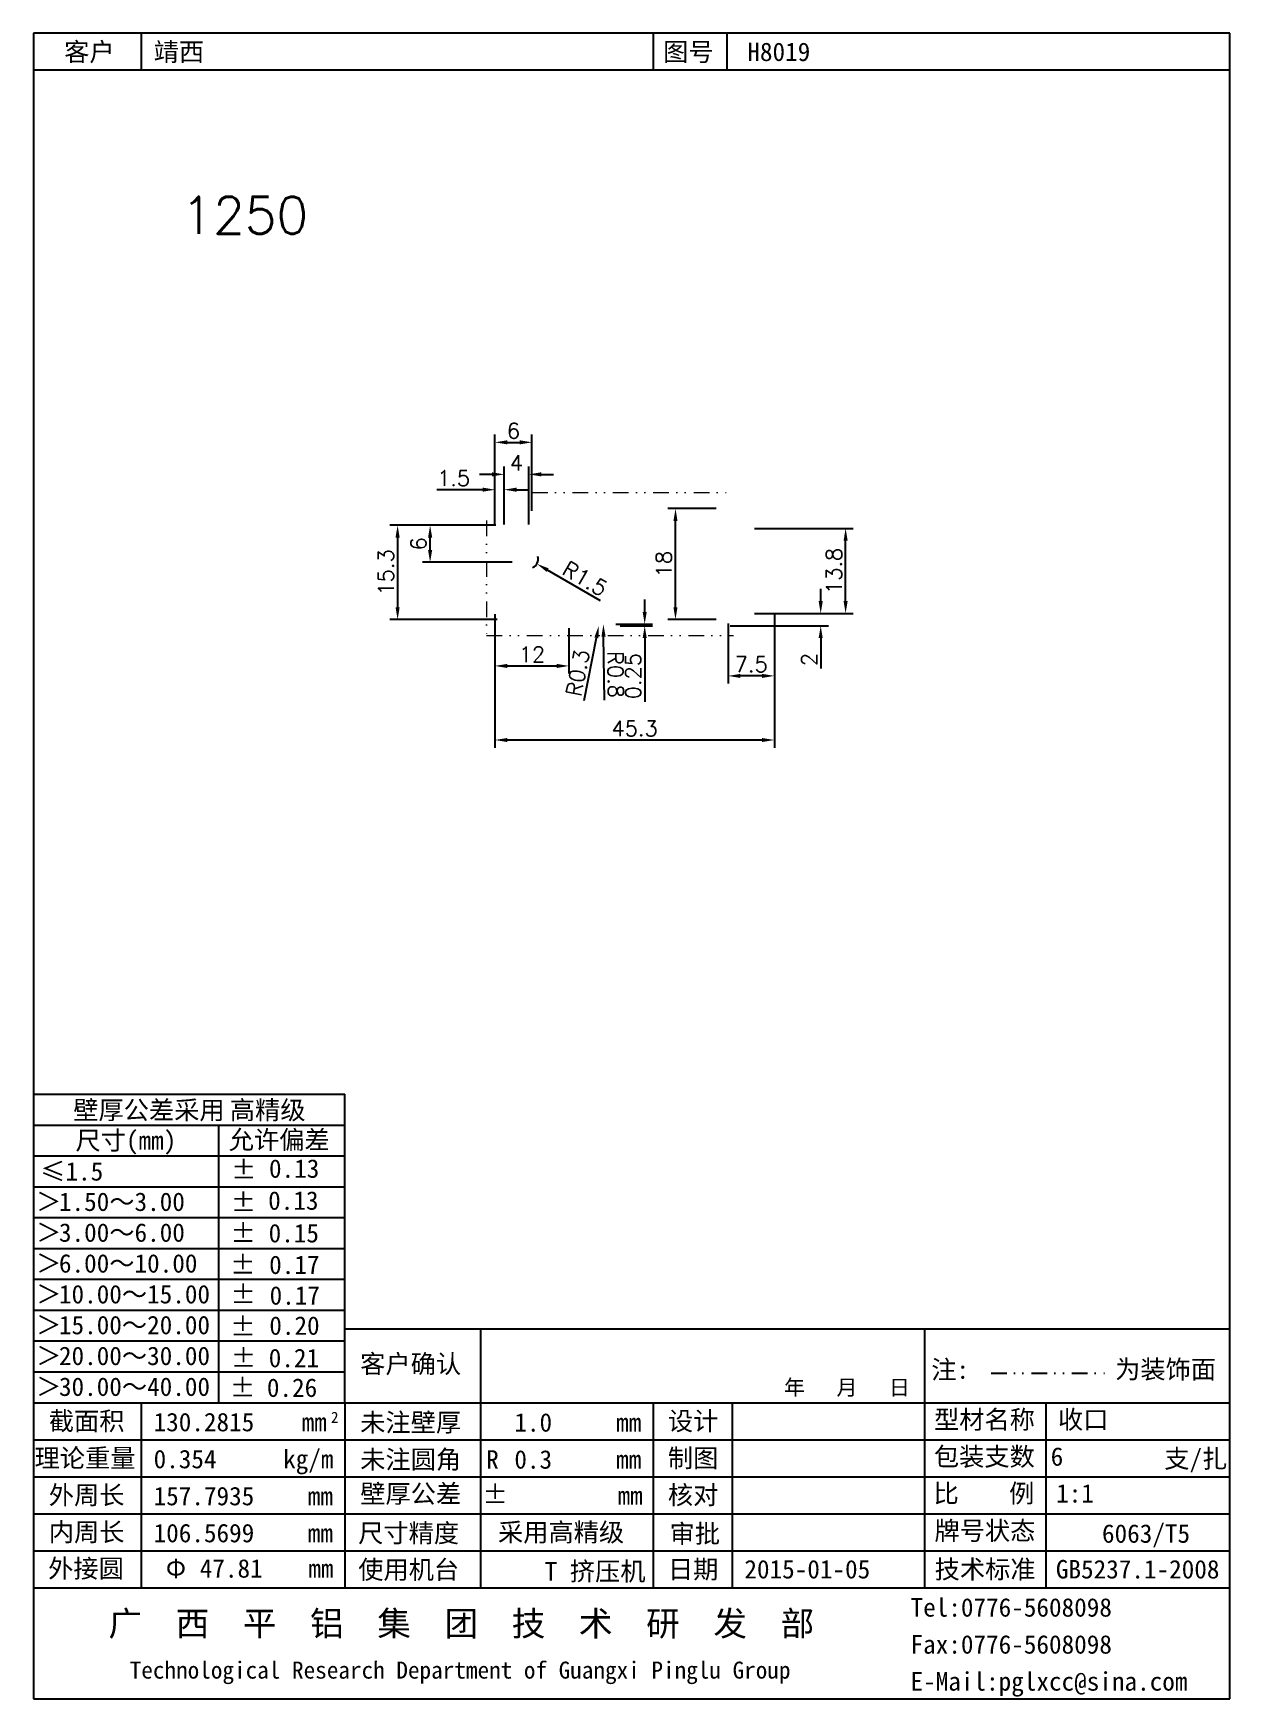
# Model space of a CAD drawing. Header units: millimetres. Extents: x -691 to 1378, y -267 to 296.
# Drawn here: x 1184.2 to 1378.2, y -266.6 to 3.5 of the extents above; entities that cross this region are included whole.
import ezdxf

# ---------------------------------------------------------------- set-up
doc = ezdxf.new("R2010")
doc.units = ezdxf.units.MM
doc.header["$MEASUREMENT"] = 0
doc.linetypes.add('DIVIDEX2', pattern=[63.5, 25.4, -12.7, 0, -12.7, 0, -12.7])
doc.layers.add('DIM', color=1, linetype='Continuous')
doc.layers.add('图层1', color=4, linetype='DIVIDEX2', lineweight=15)
doc.styles.add('LT2.5', font='SimSun.ttf', dxfattribs={"height": 2.5})
doc.styles.add('LT3', font='SimSun.ttf', dxfattribs={"height": 3})
doc.styles.add('LT4', font='SimSun.ttf', dxfattribs={"height": 4})
doc.styles.get("Standard").update_dxf_attribs({"font": 'txt', "bigfont": 'gbcbig.shx'})
doc.dimstyles.new('ISO-25', dxfattribs={"dimtxt": 2.5, "dimasz": 2, "dimexe": 1.25, "dimexo": 0.625, "dimtad": 1, "dimdsep": 46, "dimtxsty": 'Standard', "dimcen": 0, "dimadec": 0, "dimazin": 0, "dimtfac": 1, "dimtofl": 0, "dimtmove": 0, "dimatfit": 3, "dimfxl": 1, "dimarcsym": 0})

msp = doc.modelspace()

# ---------------------------------------------------------------- texts
at = {"layer": 'DIM', "insert": (1208.169, -22.984), "char_height": 6, "width": 959.26044, "attachment_point": 1}
msp.add_mtext('1250', dxfattribs=at)

# ---------------------------------------------------------------- blocks, each defined once
blk = doc.blocks.new('1')
for p, q in [((195.97, 278.63), (1.97, 278.63)), ((1.97, 278.63), (1.97, 8.51)), ((19.47, 278.63), (19.47, 272.63)), ((102.47, 278.63), (102.47, 272.63)), ((114.43, 278.63), (114.43, 272.63)), ((195.97, 8.51), (195.97, 278.63)), ((195.97, 272.63), (1.97, 272.63)), ((52.47, 68.51), (195.97, 68.51)), ((74.47, 68.51), (74.47, 26.51)), ((146.47, 68.51), (146.47, 26.51)), ((1.97, 56.51), (195.97, 56.51)), ((19.47, 56.51), (19.47, 26.51)), ((52.47, 56.51), (52.47, 26.51)), ((102.47, 56.51), (102.47, 26.51)), ((115.27, 56.51), (115.27, 26.51)), ((166.13, 56.51), (166.13, 26.51)), ((1.97, 50.51), (195.97, 50.51)), ((1.97, 44.51), (195.97, 44.51)), ((1.97, 38.51), (195.97, 38.51)), ((1.97, 32.51), (195.97, 32.51)), ((1.97, 26.51), (195.97, 26.51)), ((1.97, 8.51), (195.97, 8.51))]:
    blk.add_line(p, q)
at = {"ltscale": 0.1}
for p, q in [((1.96, 106.55), (52.47, 106.55)), ((52.47, 56.55), (52.47, 106.55)), ((1.96, 101.55), (52.47, 101.55)), ((31.98, 101.55), (31.98, 56.55)), ((1.96, 96.55), (52.47, 96.55)), ((1.96, 91.55), (52.47, 91.55)), ((1.96, 86.55), (52.47, 86.55)), ((1.97, 86.55), (52.47, 86.55)), ((1.97, 81.55), (52.47, 81.55)), ((1.97, 76.55), (52.47, 76.55)), ((1.97, 71.55), (52.47, 71.55)), ((1.97, 66.55), (52.47, 66.55)), ((1.97, 61.55), (52.47, 61.55))]:
    blk.add_line(p, q, dxfattribs=at)
at = {"linetype": 'DIVIDEX2', "ltscale": 0.1}
blk.add_line((157.27, 61.3), (175.68, 61.3), dxfattribs=at)
for s, height, style, p in [('客户', 3, 'LT3', (6.97, 274.13)), ('图号', 3, 'LT3', (104.1, 274.13)), ('客户确认', 3, 'LT3', (54.97, 61.32)), ('年   月   日', 2.5, 'LT3', (123.69, 57.75)), ('截面积', 3, 'LT3', (4.47, 52.05)), ('mm', 3, 'LT3', (45.47, 51.88)), ('2', 1.8, 'LT3', (50.23, 53.25)), ('未注壁厚', 3, 'LT3', (54.97, 51.82)), ('mm', 3, 'LT3', (96.47, 51.82)), ('设计', 3, 'LT3', (104.87, 52.05)), ('型材名称', 3, 'LT3', (148.02, 52.29)), ('理论重量', 3, 'LT3', (2.17, 46.05)), ('kg/m', 3, 'LT3', (42.47, 45.88)), ('未注圆角', 3, 'LT3', (54.97, 45.82)), ('R', 3, 'LT3', (75.4, 45.82)), ('制图', 3, 'LT3', (104.87, 46.05)), ('包装支数', 3, 'LT3', (148, 46.29)), ('mm', 3, 'LT3', (96.47, 45.82)), ('外周长', 3, 'LT3', (4.47, 40.05)), ('壁厚公差', 3, 'LT3', (54.97, 40.26)), ('核对', 3, 'LT3', (104.87, 40.05)), ('比    例', 3, 'LT3', (147.95, 40.32)), ('mm', 3, 'LT3', (46.47, 39.88)), ('内周长', 3, 'LT3', (4.47, 34.05)), ('mm', 3, 'LT3', (46.47, 33.88)), ('牌号状态', 3, 'LT3', (148.09, 34.26)), ('外接圆 ', 3, 'LT3', (4.37, 28.14)), ('Φ', 3, 'LT3', (23.45, 28.14)), ('mm', 3, 'LT3', (46.56, 28.14)), ('使用机台', 3, 'LT3', (54.65, 27.95)), ('日期', 3, 'LT3', (104.87, 28.01)), ('技术标准', 3, 'LT3', (148.12, 28.01)), ('GB5237.1-2008', 3, 'LT3', (167.78, 28.01)), ('Tel:0776-5608098', 3, 'LT3', (144.22, 21.82)), ('广  西  平  铝  集  团  技  术  研  发  部', 4, 'LT4', (14.15, 18.71)), ('Fax:0776-5608098', 3, 'LT3', (144.22, 15.82)), ('Technological Research Department of Guangxi Pinglu Group', 2.7638, 'LT2.5', (17.59, 11.77)), ('E-Mail:pglxcc@sina.com', 3, 'LT3', (144.22, 9.82))]:
    blk.add_text(s, height=height, dxfattribs=dict(style=style)).set_placement(p)
at = {"ltscale": 0.1, "style": 'LT3'}
for s, p in [('壁厚公差采用', (8.44, 102.49)), ('高精级', (33.83, 102.49)), ('尺寸(mm)', (8.8, 97.57)), ('允许偏差', (33.65, 97.67)), ('≤1.5', (3.1, 92.55)), ('±', (34.03, 92.82)), ('0.13', (40.18, 93)), ('1.50～3.00', (6.12, 87.62)), ('±', (33.98, 87.55)), ('0.13', (40.05, 87.81)), ('3.00～6.00', (6.12, 82.62)), ('±', (33.96, 82.53)), ('0.15', (40.12, 82.52)), ('6.00～10.00', (6.12, 77.62)), ('±', (33.91, 77.4)), ('0.17', (40.21, 77.39)), ('±', (33.94, 72.61)), ('10.00～15.00', (6.12, 72.62)), ('0.17', (40.28, 72.42)), ('15.00～20.00', (6.12, 67.62)), ('±', (33.92, 67.39)), ('0.20', (40.23, 67.53)), ('20.00～30.00', (6.12, 62.62)), ('±', (34, 62.3)), ('0.21', (40.14, 62.27)), ('注:', (147.57, 60.4)), ('为装饰面', (177.39, 60.44)), ('30.00～40.00', (6.12, 57.62)), ('±', (33.86, 57.47)), ('0.26', (39.84, 57.46)), ('支/扎', (185.36, 45.95)), ('±', (74.8, 40.17)), ('mm', (96.71, 39.96)), ('尺寸精度', (54.64, 33.87)), ('采用高精级', (77.32, 34.01)), ('审批', (105.14, 33.78)), ('6063/T5', (175.26, 33.8)), ('T 挤压机', (84.88, 27.67))]:
    blk.add_text(s, height=3, dxfattribs=at).set_placement(p)
for p in [(2.94, 91.22), (2.94, 86.22), (2.94, 81.22), (2.94, 76.22), (2.94, 71.22), (2.94, 66.22), (2.94, 61.22)]:
    blk.add_text('∧', height=3, rotation=270, dxfattribs=at).set_placement(p)
at = {"style": 'LT3', "flags": 12}
for tag, p in [('客户', (21.47, 274.13)), ('图号', (117.75, 274.13)), ('截面积', (21.47, 51.88)), ('未注壁厚', (79.97, 51.82)), ('设计', (117.27, 52.05)), ('型材名称', (168.13, 52.29)), ('理论重量', (21.47, 45.88)), ('未注圆角', (79.97, 45.82)), ('制图', (117.27, 46.05)), ('包装支数', (166.95, 46.29)), ('外周长', (21.47, 39.88)), ('壁厚公差', (79.97, 40.05)), ('核对', (117.27, 40.05)), ('比例', (167.83, 40.32)), ('内周长', (21.47, 33.88)), ('审批', (117.27, 33.86)), ('外接圆D', (28.95, 28.14)), ('使用机台', (74.87, 27.74)), ('日期', (117.27, 28.01))]:
    blk.add_attdef(tag, p, '', height=3, dxfattribs=at)
blk = doc.blocks.new('*D190')
at = {"layer": 'Defpoints', "color": 0, "transparency": 16777216}
for p in [(1300.48, -76.78), (1315.89, -76.78), (1300.48, -90.58)]:
    blk.add_point(p, dxfattribs=at)
at = {"layer": 'DIM', "color": 0, "lineweight": -2, "transparency": 16777216}
for p, q in [((1301.11, -76.78), (1317.14, -76.78)), ((1315.89, -88.58), (1315.89, -78.78)), ((1301.11, -90.58), (1317.14, -90.58))]:
    blk.add_line(p, q, dxfattribs=at)
at = {"layer": 'DIM', "color": 0, "transparency": 16777216}
for points in [[(1315.56, -78.78), (1316.22, -78.78), (1315.89, -76.78)], [(1315.56, -88.58), (1316.22, -88.58), (1315.89, -90.58)]]:
    blk.add_solid(points, dxfattribs=at)
at = {"layer": 'DIM', "color": 0, "transparency": 16777216, "insert": (1314.01, -83.68), "char_height": 2.5, "attachment_point": 5, "rotation": 90}
blk.add_mtext('13.8', dxfattribs=at)
blk = doc.blocks.new('*D191')
at = {"layer": 'Defpoints', "color": 0, "transparency": 16777216}
for p in [(1296.83, -91.58), (1304.33, -90.08), (1296.83, -100.71)]:
    blk.add_point(p, dxfattribs=at)
at = {"layer": 'DIM', "color": 0, "lineweight": -2, "transparency": 16777216}
for p, q in [((1304.33, -90.7), (1304.33, -101.96)), ((1296.83, -92.2), (1296.83, -101.96)), ((1302.33, -100.71), (1298.83, -100.71))]:
    blk.add_line(p, q, dxfattribs=at)
at = {"layer": 'DIM', "color": 0, "transparency": 16777216}
for points in [[(1298.83, -100.38), (1298.83, -101.04), (1296.83, -100.71)], [(1302.33, -100.38), (1302.33, -101.04), (1304.33, -100.71)]]:
    blk.add_solid(points, dxfattribs=at)
at = {"layer": 'DIM', "color": 0, "transparency": 16777216, "insert": (1300.58, -98.83), "char_height": 2.5, "attachment_point": 5}
blk.add_mtext('7.5', dxfattribs=at)
blk = doc.blocks.new('*D192')
at = {"layer": 'Defpoints', "color": 0, "transparency": 16777216}
for p in [(1301.11, -90.58), (1296.53, -92.58), (1311.85, -92.58)]:
    blk.add_point(p, dxfattribs=at)
at = {"layer": 'DIM', "color": 0, "lineweight": -2, "transparency": 16777216}
for p, q in [((1311.85, -88.58), (1311.85, -86.58)), ((1301.73, -90.58), (1313.1, -90.58)), ((1297.16, -92.58), (1313.1, -92.58)), ((1311.85, -94.58), (1311.85, -99.5))]:
    blk.add_line(p, q, dxfattribs=at)
at = {"layer": 'DIM', "color": 0, "transparency": 16777216}
for points in [[(1311.51, -88.58), (1312.18, -88.58), (1311.85, -90.58)], [(1311.51, -94.58), (1312.18, -94.58), (1311.85, -92.58)]]:
    blk.add_solid(points, dxfattribs=at)
at = {"layer": 'DIM', "color": 0, "transparency": 16777216, "insert": (1309.97, -98.04), "char_height": 2.5, "attachment_point": 5, "rotation": 90}
blk.add_mtext('2', dxfattribs=at)
blk = doc.blocks.new('*D193')
at = {"layer": 'Defpoints', "color": 0, "transparency": 16777216}
for p in [(1259.03, -90.08), (1304.33, -90.08), (1259.03, -111.11)]:
    blk.add_point(p, dxfattribs=at)
at = {"layer": 'DIM', "color": 0, "lineweight": -2, "transparency": 16777216}
for p, q in [((1259.03, -90.7), (1259.03, -112.36)), ((1304.33, -90.7), (1304.33, -112.36)), ((1302.33, -111.11), (1261.03, -111.11))]:
    blk.add_line(p, q, dxfattribs=at)
at = {"layer": 'DIM', "color": 0, "transparency": 16777216}
for points in [[(1261.03, -110.78), (1261.03, -111.44), (1259.03, -111.11)], [(1302.33, -110.78), (1302.33, -111.44), (1304.33, -111.11)]]:
    blk.add_solid(points, dxfattribs=at)
at = {"layer": 'DIM', "color": 0, "transparency": 16777216, "insert": (1281.68, -109.23), "char_height": 2.5, "attachment_point": 5}
blk.add_mtext('45.3', dxfattribs=at)
blk = doc.blocks.new('*D194')
at = {"layer": 'Defpoints', "color": 0, "transparency": 16777216}
for p in [(1259.78, -76.28), (1243.24, -91.58), (1260.03, -91.58)]:
    blk.add_point(p, dxfattribs=at)
at = {"layer": 'DIM', "color": 0, "lineweight": -2, "transparency": 16777216}
for p, q in [((1259.16, -76.28), (1241.99, -76.28)), ((1243.24, -78.28), (1243.24, -89.58)), ((1259.41, -91.58), (1241.99, -91.58))]:
    blk.add_line(p, q, dxfattribs=at)
at = {"layer": 'DIM', "color": 0, "transparency": 16777216}
for points in [[(1242.9, -78.28), (1243.57, -78.28), (1243.24, -76.28)], [(1242.9, -89.58), (1243.57, -89.58), (1243.24, -91.58)]]:
    blk.add_solid(points, dxfattribs=at)
at = {"layer": 'DIM', "color": 0, "transparency": 16777216, "insert": (1241.36, -83.93), "char_height": 2.5, "attachment_point": 5, "rotation": 90}
blk.add_mtext('15.3', dxfattribs=at)
blk = doc.blocks.new('*D195')
at = {"layer": 'Defpoints', "color": 0, "transparency": 16777216}
for p in [(1248.51, -76.28), (1259.78, -76.28), (1262.43, -82.28)]:
    blk.add_point(p, dxfattribs=at)
at = {"layer": 'DIM', "color": 0, "lineweight": -2, "transparency": 16777216}
for p, q in [((1259.16, -76.28), (1247.26, -76.28)), ((1248.51, -80.28), (1248.51, -78.28)), ((1261.81, -82.28), (1247.26, -82.28))]:
    blk.add_line(p, q, dxfattribs=at)
at = {"layer": 'DIM', "color": 0, "transparency": 16777216}
for points in [[(1248.18, -78.28), (1248.85, -78.28), (1248.51, -76.28)], [(1248.18, -80.28), (1248.85, -80.28), (1248.51, -82.28)]]:
    blk.add_solid(points, dxfattribs=at)
at = {"layer": 'DIM', "color": 0, "transparency": 16777216, "insert": (1246.64, -79.28), "char_height": 2.5, "attachment_point": 5, "rotation": 90}
blk.add_mtext('6', dxfattribs=at)
blk = doc.blocks.new('*D196')
at = {"layer": 'Defpoints', "color": 0, "transparency": 16777216}
for p in [(1265.03, -62.83), (1265.03, -74.58), (1259.03, -76.58)]:
    blk.add_point(p, dxfattribs=at)
at = {"layer": 'DIM', "color": 0, "lineweight": -2, "transparency": 16777216}
for p, q in [((1259.03, -75.95), (1259.03, -61.58)), ((1265.03, -73.95), (1265.03, -61.58)), ((1261.03, -62.83), (1263.03, -62.83))]:
    blk.add_line(p, q, dxfattribs=at)
at = {"layer": 'DIM', "color": 0, "transparency": 16777216}
for points in [[(1261.03, -62.49), (1261.03, -63.16), (1259.03, -62.83)], [(1263.03, -62.49), (1263.03, -63.16), (1265.03, -62.83)]]:
    blk.add_solid(points, dxfattribs=at)
at = {"layer": 'DIM', "color": 0, "transparency": 16777216, "insert": (1262.03, -60.95), "char_height": 2.5, "attachment_point": 5}
blk.add_mtext('6', dxfattribs=at)
blk = doc.blocks.new('*D197')
at = {"layer": 'Defpoints', "color": 0, "transparency": 16777216}
for p in [(1260.53, -68.02), (1260.53, -76.59), (1264.53, -76.78)]:
    blk.add_point(p, dxfattribs=at)
at = {"layer": 'DIM', "color": 0, "lineweight": -2, "transparency": 16777216}
for p, q in [((1260.53, -75.97), (1260.53, -66.77)), ((1264.53, -76.15), (1264.53, -66.77)), ((1258.53, -68.02), (1256.53, -68.02)), ((1266.53, -68.02), (1268.53, -68.02))]:
    blk.add_line(p, q, dxfattribs=at)
at = {"layer": 'DIM', "color": 0, "transparency": 16777216}
for points in [[(1258.53, -67.69), (1258.53, -68.36), (1260.53, -68.02)], [(1266.53, -67.69), (1266.53, -68.36), (1264.53, -68.02)]]:
    blk.add_solid(points, dxfattribs=at)
at = {"layer": 'DIM', "color": 0, "transparency": 16777216, "insert": (1262.53, -66.15), "char_height": 2.5, "attachment_point": 5}
blk.add_mtext('4', dxfattribs=at)
blk = doc.blocks.new('*D198')
at = {"layer": 'Defpoints', "color": 0, "transparency": 16777216}
for p in [(1259.03, -70.51), (1259.03, -76.78), (1260.53, -76.78)]:
    blk.add_point(p, dxfattribs=at)
at = {"layer": 'DIM', "color": 0, "lineweight": -2, "transparency": 16777216}
for p, q in [((1259.03, -76.15), (1259.03, -69.26)), ((1260.53, -76.15), (1260.53, -69.26)), ((1257.03, -70.51), (1249.62, -70.51)), ((1262.53, -70.51), (1264.53, -70.51))]:
    blk.add_line(p, q, dxfattribs=at)
at = {"layer": 'DIM', "color": 0, "transparency": 16777216}
for points in [[(1257.03, -70.17), (1257.03, -70.84), (1259.03, -70.51)], [(1262.53, -70.17), (1262.53, -70.84), (1260.53, -70.51)]]:
    blk.add_solid(points, dxfattribs=at)
at = {"layer": 'DIM', "color": 0, "transparency": 16777216, "insert": (1252.32, -68.63), "char_height": 2.5, "attachment_point": 5}
blk.add_mtext('1.5', dxfattribs=at)
blk = doc.blocks.new('*D199')
at = {"layer": 'Defpoints', "color": 0, "transparency": 16777216}
for p in [(1264.53, -81.78), (1265.83, -82.54)]:
    blk.add_point(p, dxfattribs=at)
at = {"layer": 'DIM', "color": 0, "lineweight": -2, "transparency": 16777216}
blk.add_line((1276.12, -88.55), (1267.55, -83.55), dxfattribs=at)
blk.add_arc((1264.53, -81.78), 1.5, 293.8732, 17.4421, dxfattribs=at)
at = {"layer": 'DIM', "color": 0, "transparency": 16777216}
blk.add_solid([(1267.72, -83.26), (1267.39, -83.83), (1265.83, -82.54)], dxfattribs=at)
at = {"layer": 'DIM', "color": 0, "transparency": 16777216, "insert": (1273.64, -84.93), "char_height": 2.5, "attachment_point": 5, "rotation": 329.6956}
blk.add_mtext('R1.5', dxfattribs=at)
blk = doc.blocks.new('*D200')
at = {"layer": 'Defpoints', "color": 0, "transparency": 16777216}
for p in [(1259.03, -91.58), (1271.03, -92.33), (1271.03, -99.09)]:
    blk.add_point(p, dxfattribs=at)
at = {"layer": 'DIM', "color": 0, "lineweight": -2, "transparency": 16777216}
for p, q in [((1259.03, -92.2), (1259.03, -100.34)), ((1271.03, -92.95), (1271.03, -100.34)), ((1261.03, -99.09), (1269.03, -99.09))]:
    blk.add_line(p, q, dxfattribs=at)
at = {"layer": 'DIM', "color": 0, "transparency": 16777216}
for points in [[(1261.03, -98.76), (1261.03, -99.43), (1259.03, -99.09)], [(1269.03, -98.76), (1269.03, -99.43), (1271.03, -99.09)]]:
    blk.add_solid(points, dxfattribs=at)
at = {"layer": 'DIM', "color": 0, "transparency": 16777216, "insert": (1265.03, -97.22), "char_height": 2.5, "attachment_point": 5}
blk.add_mtext('12', dxfattribs=at)
blk = doc.blocks.new('*D201')
at = {"layer": 'Defpoints', "color": 0, "transparency": 16777216}
for p in [(1278.01, -92.33), (1278.71, -92.58), (1283.31, -92.58)]:
    blk.add_point(p, dxfattribs=at)
at = {"layer": 'DIM', "color": 0, "lineweight": -2, "transparency": 16777216}
for p, q in [((1283.31, -90.33), (1283.31, -88.33)), ((1278.64, -92.33), (1284.56, -92.33)), ((1279.34, -92.58), (1284.56, -92.58)), ((1283.31, -94.58), (1283.31, -104.91))]:
    blk.add_line(p, q, dxfattribs=at)
at = {"layer": 'DIM', "color": 0, "transparency": 16777216}
for points in [[(1282.98, -90.33), (1283.64, -90.33), (1283.31, -92.33)], [(1282.98, -94.58), (1283.64, -94.58), (1283.31, -92.58)]]:
    blk.add_solid(points, dxfattribs=at)
at = {"layer": 'DIM', "color": 0, "transparency": 16777216, "insert": (1281.44, -100.75), "char_height": 2.5, "attachment_point": 5, "rotation": 90}
blk.add_mtext('0.25', dxfattribs=at)
blk = doc.blocks.new('*D202')
at = {"layer": 'Defpoints', "color": 0, "transparency": 16777216}
for p in [(1276.61, -92.33), (1276.62, -93.13)]:
    blk.add_point(p, dxfattribs=at)
at = {"layer": 'DIM', "color": 0, "lineweight": -2, "transparency": 16777216}
blk.add_line((1276.77, -104.66), (1276.63, -94.33), dxfattribs=at)
at = {"layer": 'DIM', "color": 0, "transparency": 16777216}
blk.add_solid([(1276.97, -94.32), (1276.3, -94.33), (1276.61, -92.33)], dxfattribs=at)
at = {"layer": 'DIM', "color": 0, "transparency": 16777216, "insert": (1278.59, -100.47), "char_height": 2.5, "attachment_point": 5, "rotation": 270.7422}
blk.add_mtext('R0.8', dxfattribs=at)
blk = doc.blocks.new('*D203')
at = {"layer": 'Defpoints', "color": 0, "transparency": 16777216}
for p in [(1275.86, -92.57), (1275.92, -92.28)]:
    blk.add_point(p, dxfattribs=at)
at = {"layer": 'DIM', "color": 0, "lineweight": -2, "transparency": 16777216}
blk.add_line((1273.51, -104.68), (1275.48, -94.54), dxfattribs=at)
at = {"layer": 'DIM', "color": 0, "transparency": 16777216}
blk.add_solid([(1275.15, -94.47), (1275.81, -94.6), (1275.86, -92.57)], dxfattribs=at)
at = {"layer": 'DIM', "color": 0, "transparency": 16777216, "insert": (1272.46, -100.23), "char_height": 2.5, "attachment_point": 5, "rotation": 79.0028}
blk.add_mtext('R0.3', dxfattribs=at)
blk = doc.blocks.new('*D204')
at = {"layer": 'Defpoints', "color": 0, "transparency": 16777216}
for p in [(1288.3, -73.58), (1295.53, -73.58), (1295.53, -91.58)]:
    blk.add_point(p, dxfattribs=at)
at = {"layer": 'DIM', "color": 0, "lineweight": -2, "transparency": 16777216}
for p, q in [((1294.91, -73.58), (1287.05, -73.58)), ((1288.3, -89.58), (1288.3, -75.58)), ((1294.91, -91.58), (1287.05, -91.58))]:
    blk.add_line(p, q, dxfattribs=at)
at = {"layer": 'DIM', "color": 0, "transparency": 16777216}
for points in [[(1287.97, -75.58), (1288.63, -75.58), (1288.3, -73.58)], [(1287.97, -89.58), (1288.63, -89.58), (1288.3, -91.58)]]:
    blk.add_solid(points, dxfattribs=at)
at = {"layer": 'DIM', "color": 0, "transparency": 16777216, "insert": (1286.42, -82.58), "char_height": 2.5, "attachment_point": 5, "rotation": 90}
blk.add_mtext('18', dxfattribs=at)

# ---------------------------------------------------------------- dimensions: what is measured, and where the dimension line sits
at = {"layer": 'DIM'}
for base, p1, p2, picture, middle in [((1265.033, -62.827), (1259.033, -76.579), (1265.033, -74.579), '*D196', (1262.033, -60.952)), ((1260.532, -68.025), (1264.533, -76.779), (1260.532, -76.593), '*D197', (1262.533, -66.15)), ((1259.033, -70.505), (1260.533, -76.779), (1259.033, -76.779), '*D198', (1252.324, -68.63)), ((1259.033, -111.109), (1304.333, -90.079), (1259.033, -90.079), '*D193', (1281.683, -109.234)), ((1271.033, -99.094), (1259.033, -91.579), (1271.033, -92.329), '*D200', (1265.033, -97.219)), ((1296.833, -100.709), (1304.333, -90.079), (1296.833, -91.579), '*D191', (1300.583, -98.834))]:
    dim = msp.add_linear_dim(base=base, p1=p1, p2=p2, dimstyle='ISO-25', override={"dimfxl": 1.25}, dxfattribs=at)
    dim.commit()
    dim.dimension.update_dxf_attribs({"geometry": picture, "text_midpoint": middle})
for base, p1, p2, picture, middle in [((1288.3, -73.579), (1295.533, -91.579), (1295.533, -73.579), '*D204', (1286.425, -82.579)), ((1315.89, -76.779), (1300.483, -90.579), (1300.483, -76.779), '*D190', (1314.015, -83.679)), ((1283.31, -92.579), (1278.015, -92.329), (1278.713, -92.579), '*D201', (1281.435, -100.746)), ((1311.847, -92.579), (1301.108, -90.579), (1296.533, -92.579), '*D192', (1309.972, -98.038))]:
    dim = msp.add_linear_dim(base=base, p1=p1, p2=p2, angle=90, dimstyle='ISO-25', override={"dimfxl": 1.25}, dxfattribs=at)
    dim.commit()
    dim.dimension.update_dxf_attribs({"geometry": picture, "text_midpoint": middle})
for base, p1, p2, picture, middle in [((1243.237, -91.579), (1259.783, -76.279), (1260.033, -91.579), '*D194', (1243.237, -83.929)), ((1248.513, -76.279), (1262.433, -82.279), (1259.783, -76.279), '*D195', (1248.513, -79.279))]:
    dim = msp.add_linear_dim(base=base, p1=p1, p2=p2, angle=90, dimstyle='ISO-25', override={"dimfxl": 1.25}, dxfattribs=at)
    dim.commit()
    dim.dimension.update_dxf_attribs({"geometry": picture, "text_midpoint": middle, "dimtype": 160})
for center, mpoint, picture, middle in [((1264.533, -81.779), (1265.828, -82.536), '*D199', (1273.645, -84.933)), ((1275.92, -92.279), (1275.863, -92.574), '*D203', (1272.464, -100.233))]:
    dim = msp.add_radius_dim(center=center, mpoint=mpoint, dimstyle='ISO-25', override={"dimfxl": 1.25}, dxfattribs=at)
    dim.commit()
    dim.dimension.update_dxf_attribs({"geometry": picture, "text_midpoint": middle})
dim = msp.add_radius_dim(center=(1276.618, -93.129), mpoint=(1276.608, -92.329), dimstyle='ISO-25', override={"dimfxl": 1.25}, dxfattribs=at)
dim.commit()
dim.dimension.update_dxf_attribs({"geometry": '*D202', "text_midpoint": (1276.714, -100.495), "dimtype": 164})

# ---------------------------------------------------------------- linework, layer by layer
at = {"layer": '图层1', "ltscale": 0.1}
for p, q in [((1265.052, -70.978), (1297.727, -70.978)), ((1257.658, -75.527), (1257.658, -94.18)), ((1257.658, -94.18), (1297.727, -94.18))]:
    msp.add_line(p, q, dxfattribs=at)

# ---------------------------------------------------------------- block references
ref = msp.add_blockref('1', (1182.202, -275.117))
ref.add_attrib('客户', '靖西', (1203.671, -0.983), dxfattribs={"height": 3, "style": 'LT3'})
ref.add_attrib('图号', 'H8019', (1299.955, -0.983), dxfattribs={"height": 3, "style": 'LT3'})
ref.add_attrib('截面积', '130.2815', (1203.671, -223.236), dxfattribs={"height": 3, "style": 'LT3'})
ref.add_attrib('理论重量', '0.354', (1203.671, -229.236), dxfattribs={"height": 3, "style": 'LT3'})
ref.add_attrib('外周长', '157.7935', (1203.671, -235.236), dxfattribs={"height": 3, "style": 'LT3'})
ref.add_attrib('内周长', '106.5699', (1203.671, -241.236), dxfattribs={"height": 3, "style": 'LT3'})
ref.add_attrib('未注壁厚', '1.0', (1262.171, -223.293), dxfattribs={"height": 3, "style": 'LT3'})
ref.add_attrib('未注圆角', '0.3', (1262.171, -229.293), dxfattribs={"height": 3, "style": 'LT3'})
ref.add_attrib('外接圆D', '47.81', (1211.155, -246.973), dxfattribs={"height": 3, "style": 'LT3'})
ref.add_attrib('日期', '2015-01-05', (1299.471, -247.104), dxfattribs={"height": 3, "style": 'LT3'})
ref.add_attrib('比例', '1:1', (1350.029, -234.797), dxfattribs={"height": 3, "style": 'LT3'})
ref.add_attrib('型材名称', '收口', (1350.331, -222.826), dxfattribs={"height": 3, "style": 'LT3'})
ref.add_attrib('包装支数', '6', (1349.147, -228.826), dxfattribs={"height": 3, "style": 'LT3'})

msp.set_redraw_order([(e.dxf.handle, doc.entitydb.next_handle()) for e in msp.query("TEXT MTEXT ATTDEF DIMENSION ARC_DIMENSION")])  # texts and dimensions are drawn at this point

doc.saveas('drawing.dxf')
